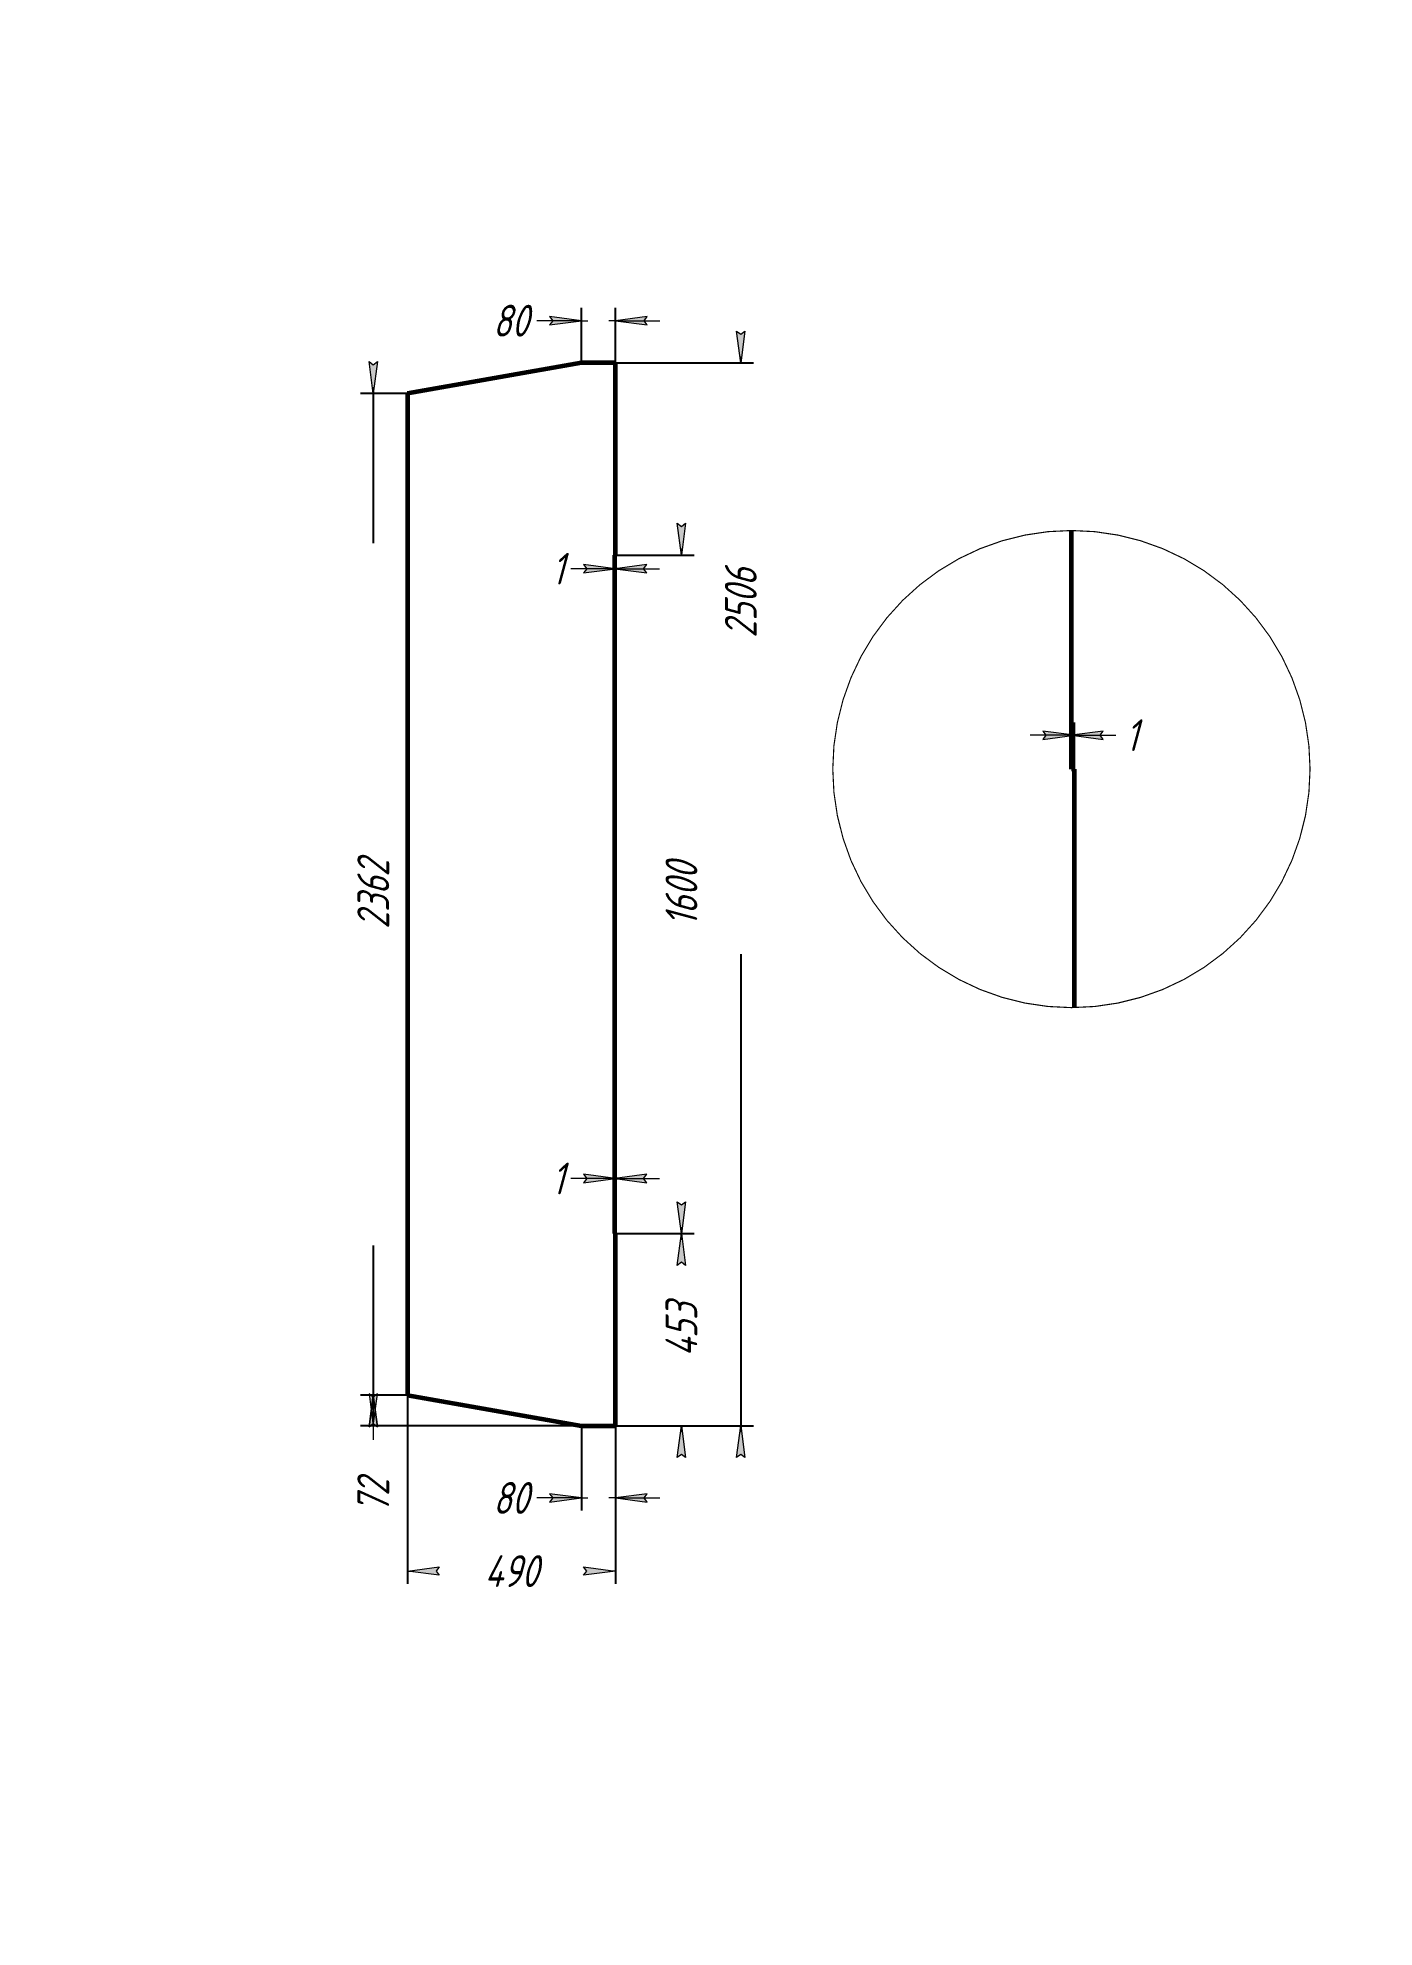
# Model space of a CAD drawing. Header units: millimetres. Extents: x 0 to 4434, y -229 to 1640.
# Drawn here: x 0 to 210, y 0 to 297 of the extents above; entities that cross this region are included whole.
import ezdxf

# ---------------------------------------------------------------- set-up
doc = ezdxf.new("R2010")
doc.units = ezdxf.units.MM
for name, pattern in [('K5LT_BASIC', [0]), ('K5LT_THIN', [0]), ('K5LT_THIN_INCLUDED_TO_HATCHING', [0])]:
    doc.linetypes.add(name, pattern=pattern)
doc.layers.add('Системный слой', color=7, linetype='Continuous')
doc.layers.add('Системный слой (1)', color=7, linetype='Continuous', true_color=0x909090)
doc.styles.add('KDIMTEXTSTYLE', font='GOST_AU.SHX', dxfattribs={"width": 0.96, "oblique": 15, "height": 5})
doc.dimstyles.new('KDIMSTYLE (0.07)', dxfattribs={"dimtxt": 5, "dimasz": 1, "dimexe": 2, "dimexo": 0, "dimgap": 1, "dimtad": 1, "dimlfac": 15, "dimtxsty": 'KDIMTEXTSTYLE', "dimsah": 1, "dimcen": 0, "dimdle": 1, "dimadec": 0, "dimazin": 0, "dimtfac": 0.667, "dimtmove": 0, "dimatfit": 3, "dimfxl": 1, "dimtvp": 1, "dimtolj": 1, "dimtzin": 0, "dimarcsym": 0})
doc.dimstyles.new('KDIMSTYLE (0.50)', dxfattribs={"dimtxt": 5, "dimasz": 1, "dimexe": 2, "dimexo": 0, "dimgap": 1, "dimtad": 1, "dimlfac": 2, "dimtxsty": 'KDIMTEXTSTYLE', "dimsah": 1, "dimcen": 0, "dimdle": 1, "dimadec": 0, "dimazin": 0, "dimtfac": 0.667, "dimtmove": 0, "dimatfit": 3, "dimfxl": 1, "dimtvp": 1, "dimtolj": 1, "dimtzin": 0, "dimarcsym": 0})

msp = doc.modelspace()

# ---------------------------------------------------------------- blocks, each defined once
blk = doc.blocks.new('KDIMARROW_01')
at = {"layer": 'Системный слой'}
blk.add_hatch(color=0, dxfattribs=at).paths.add_polyline_path([(-5, -0.6582624912261956), (0, 0), (-5, 0.658262491226197), (-4.5, 5.51091059616309e-16)])
at = {"layer": 'Системный слой', "color": 0, "linetype": 'K5LT_THIN', "lineweight": 18}
for p, q in [((-4.5, 5.51091059616309e-16), (-5, 0.658262491226197)), ((-5, 0.658262491226197), (0, 0)), ((0, 0), (-5, -0.6582624912261956)), ((-5, -0.6582624912261956), (-4.5, 5.51091059616309e-16))]:
    blk.add_line(p, q, dxfattribs=at)
at = {"layer": 'Системный слой (1)', "color": 0, "linetype": 'K5LT_THIN', "lineweight": 18}
blk.add_line((0, 0), (-1, 0), dxfattribs=at)
blk = doc.blocks.new('KDIMARROW_02')
at = {"layer": 'Системный слой'}
blk.add_hatch(color=0, dxfattribs=at).paths.add_polyline_path([(4.5, -5.51091059616309e-16), (5, 0.6582624912261956), (0, 0), (5, -0.658262491226197)])
at = {"layer": 'Системный слой', "color": 0, "linetype": 'K5LT_THIN', "lineweight": 18}
for p, q in [((5, 0.6582624912261956), (0, 0)), ((0, 0), (5, -0.658262491226197)), ((0, 0), (7, -8.572527594031472e-16)), ((4.5, -5.51091059616309e-16), (5, 0.6582624912261956)), ((5, -0.658262491226197), (4.5, -5.51091059616309e-16))]:
    blk.add_line(p, q, dxfattribs=at)
at = {"layer": 'Системный слой (1)', "color": 0, "linetype": 'K5LT_THIN', "lineweight": 18}
blk.add_line((0, 0), (-1, 0), dxfattribs=at)

# ---------------------------------------------------------------- dimensions: what is measured, and where the dimension line sits
at = {"layer": 'Системный слой (1)', "color": 7}
for base, p1, p2, location, dimstyle, override in [((90.75745217641075, 252.531431018312), (85.42411884307741, 245.8978526624454), (90.75745217641075, 245.8978526624454), (74.29911928176759, 252.531431018312), 'KDIMSTYLE (0.07)', {"dimexo": 0, "dimpost": '\\H5.0;\\W0.965;\\Q15;<>', "dimblk1": 'KDIMARROW_02', "dimblk2": 'KDIMARROW_02', "dimse1": 0, "dimse2": 0, "dimclrt": 7, "dimtolj": 1}), ((90.75745217641075, 213.5412371136522), (90.69078550974406, 215.6978526624454), (90.75745217641075, 215.6978526624454), (81.7224522654192, 213.5412371136522), 'KDIMSTYLE (0.07)', {"dimexo": 0, "dimpost": '\\H5.0;\\W0.965;\\Q15;<>', "dimblk1": 'KDIMARROW_02', "dimblk2": 'KDIMARROW_02', "dimse1": 0, "dimse2": 0, "dimclrt": 7, "dimtolj": 1}), ((162.9213215396227, 187.3716473126646), (162.4213215396227, 182.0489124210471), (162.9213215396227, 182.0489124210471), (171.8896547839464, 187.3716473126646), 'KDIMSTYLE (0.50)', {"dimexo": 0, "dimpost": '\\H5.0;\\W0.965;\\Q15;<>', "dimblk1": 'KDIMARROW_02', "dimblk2": 'KDIMARROW_02', "dimse1": 0, "dimse2": 0, "dimclrt": 7, "dimtolj": 1}), ((90.75745217641072, 117.6931482873543), (90.69078550974405, 109.0311859957787), (90.75745217641072, 109.0311859957787), (81.72245226541918, 117.6931482873543), 'KDIMSTYLE (0.07)', {"dimexo": 0, "dimpost": '\\H5.0;\\W0.965;\\Q15;<>', "dimblk1": 'KDIMARROW_02', "dimblk2": 'KDIMARROW_02', "dimse1": 0, "dimse2": 0, "dimclrt": 7, "dimtolj": 1}), ((90.75745217641072, 55.98144577060339), (58.09078550974404, 83.63118599577868), (90.75745217641072, 78.83118599577867), (74.42411884307738, 55.98144577060339), 'KDIMSTYLE (0.07)', {"dimexo": 0, "dimpost": '\\H5.0;\\W0.965;\\Q15;<>', "dimblk1": 'KDIMARROW_01', "dimblk2": 'KDIMARROW_01', "dimse1": 0, "dimse2": 0, "dimclrt": 7, "dimtolj": 1}), ((90.75745217641072, 67.47725194329303), (85.4241188430774, 78.83118599577867), (90.75745217641072, 78.83118599577867), (74.32578594843426, 67.47725194329304), 'KDIMSTYLE (0.07)', {"dimexo": 0, "dimpost": '\\H5.0;\\W0.965;\\Q15;<>', "dimblk1": 'KDIMARROW_02', "dimblk2": 'KDIMARROW_02', "dimse1": 0, "dimse2": 0, "dimclrt": 7, "dimtolj": 1})]:
    msp.add_linear_dim(base=base, p1=p1, p2=p2, location=location, dimstyle=dimstyle, override=override, dxfattribs=at).render()
for base, p1, p2, location, override in [((110.4647656261971, 78.83118599577867), (90.75745217641074, 245.8978526624454), (90.75745217641072, 78.83118599577867), (110.4647656261971, 208.164519329112), {"dimexo": 0, "dimpost": '\\H5.0;\\W0.965;\\Q15;<>', "dimblk1": 'KDIMARROW_01', "dimblk2": 'KDIMARROW_01', "dimse1": 0, "dimse2": 0, "dimclrt": 7, "dimtolj": 1}), ((52.71567405156519, 83.63118599577868), (58.09078550974406, 241.0978526624453), (58.09078550974403, 83.63118599577868), (52.71567405156519, 162.364519329112), {"dimexo": 0, "dimpost": '\\H5.0;\\W0.965;\\Q15;<>', "dimblk1": 'KDIMARROW_01', "dimblk2": 'KDIMARROW_01', "dimse1": 0, "dimse2": 0, "dimclrt": 7, "dimtolj": 1}), ((101.1378982591385, 109.0311859957787), (90.75745217641074, 215.6978526624454), (90.75745217641072, 109.0311859957787), (101.1378982591385, 162.364519329112), {"dimexo": 0, "dimpost": '\\H5.0;\\W0.965;\\Q15;<>', "dimblk1": 'KDIMARROW_01', "dimblk2": 'KDIMARROW_01', "dimse1": 0, "dimse2": 0, "dimclrt": 7, "dimtolj": 1}), ((101.1378982591385, 78.83118599577867), (90.75745217641072, 109.0311859957787), (90.75745217641072, 78.83118599577867), (101.1378982591385, 93.93118599577866), {"dimexo": 0, "dimpost": '\\H5.0;\\W0.965;\\Q15;<>', "dimblk1": 'KDIMARROW_01', "dimblk2": 'KDIMARROW_01', "dimse1": 0, "dimse2": 0, "dimclrt": 7, "dimtolj": 1}), ((52.7156740515652, 78.83118599577867), (58.09078550974404, 83.63118599577868), (85.4241188430774, 78.83118599577867), (52.7156740515652, 67.77818643446885), {"dimexo": 0, "dimpost": '\\H5.0;\\W0.965;\\Q15;<>', "dimblk1": 'KDIMARROW_02', "dimblk2": 'KDIMARROW_02', "dimse1": 0, "dimse2": 0, "dimclrt": 7, "dimtolj": 1})]:
    msp.add_linear_dim(base=base, p1=p1, p2=p2, angle=90, location=location, dimstyle='KDIMSTYLE (0.07)', override=override, dxfattribs=at).render()

# ---------------------------------------------------------------- linework, layer by layer
at = {"layer": 'Системный слой (1)', "color": 5, "linetype": 'K5LT_BASIC', "lineweight": 60, "true_color": 0x0000ff}
for p, q in [((85.4241188430774, 245.8978526624454), (58.09078550974406, 241.0978526624453)), ((90.75745217641072, 245.8978526624454), (85.4241188430774, 245.8978526624454)), ((90.75745217641072, 215.6978526624454), (90.75745217641072, 245.8978526624454)), ((58.09078550974406, 241.0978526624453), (58.09078550974404, 83.63118599577868)), ((162.4213215396227, 182.0489124210471), (162.4213215396227, 219.5489124210471)), ((90.69078550974405, 109.0311859957787), (90.69078550974405, 215.6978526624454)), ((90.69078550974405, 215.6978526624454), (90.75745217641072, 215.6978526624454)), ((162.9213215396227, 182.0489124210471), (162.4213215396227, 182.0489124210471)), ((162.9213215396227, 144.5522459025417), (162.9213215396227, 182.0489124210471)), ((90.75745217641071, 109.0311859957787), (90.69078550974405, 109.0311859957787)), ((90.75745217641071, 78.83118599577867), (90.75745217641071, 109.0311859957787)), ((58.09078550974404, 83.63118599577868), (85.42411884307737, 78.83118599577867)), ((85.42411884307737, 78.83118599577867), (90.75745217641071, 78.83118599577867))]:
    msp.add_line(p, q, dxfattribs=at)
at = {"layer": 'Системный слой (1)', "color": 7, "linetype": 'K5LT_THIN_INCLUDED_TO_HATCHING', "const_width": 0.18}
msp.add_lwpolyline([(199.9213215396227, 182.0489124210471, 0.9999999999999999), (124.9213215396227, 182.0489124210471, 0.9999999999999999)], format="xyb", close=True, dxfattribs=at)

msp.set_redraw_order([(e.dxf.handle, doc.entitydb.next_handle()) for e in msp.query("TEXT MTEXT ATTDEF DIMENSION ARC_DIMENSION")])  # texts and dimensions are drawn at this point

doc.saveas('drawing.dxf')
